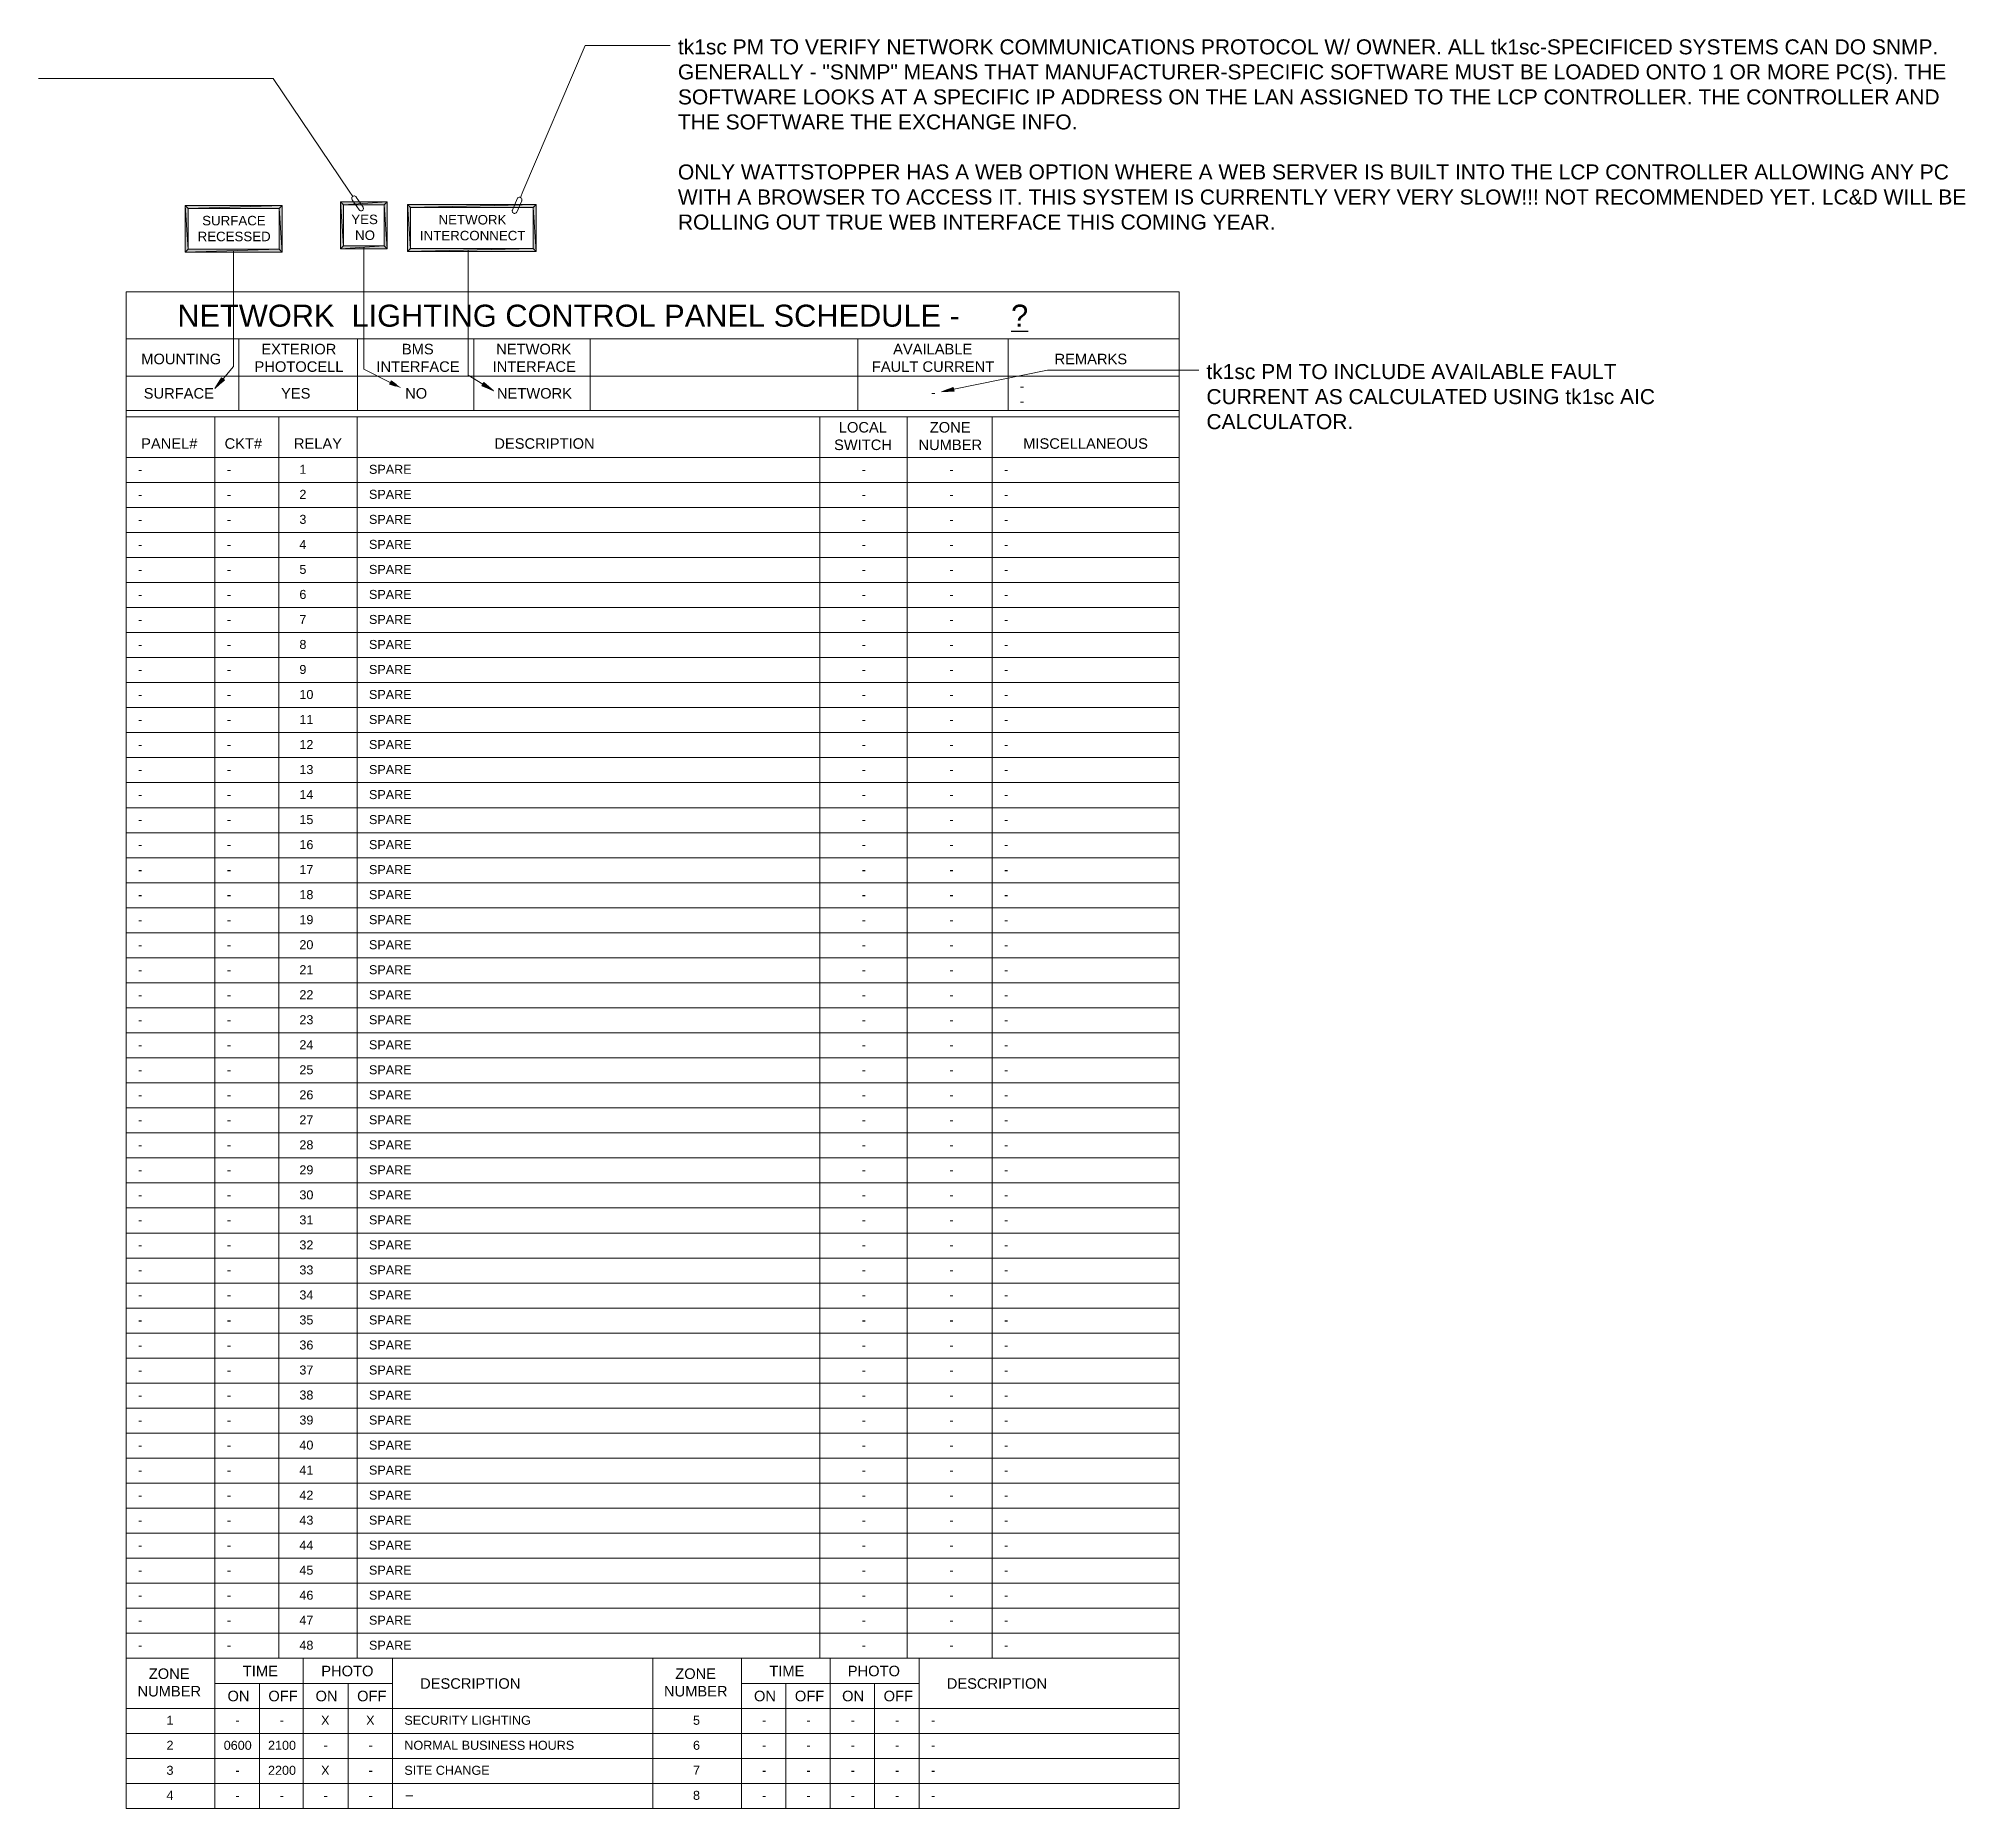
# Model space of a CAD drawing. Header units: millimetres. Extents: x 75 to 988, y 53 to 741.
# Drawn here: x 498.4 to 987.5, y 291.5 to 740.8 of the extents above; entities that cross this region are included whole.
import ezdxf

# ---------------------------------------------------------------- set-up
doc = ezdxf.new("R2010")
doc.units = ezdxf.units.MM
doc.layers.add('0E-LITE-TEXT', color=7, linetype='Continuous')
doc.layers.add('tk1sc_PM_DIRECTIONS', color=7, linetype='Continuous')
doc.styles.add('Helvetica', font='arial.ttf')

msp = doc.modelspace()

# ---------------------------------------------------------------- texts
at = {"attachment_point": 1}
for s, width, heights, insert, char_height in [('{\\fArial|b0|i0|c0|p34;tk1sc PM TO VERIFY NETWORK COMMUNICATIONS PROTOCOL W/ OWNER. ALL tk1sc-SPECIFICED SYSTEMS CAN DO SNMP. GENERALLY - "SNMP" MEANS THAT MANUFACTURER-SPECIFIC SOFTWARE MUST BE LOADED ONTO 1 OR MORE PC(S). THE SOFTWARE LOOKS AT A SPECIFIC IP ADDRESS ON THE LAN ASSIGNED TO THE LCP CONTROLLER. THE CONTROLLER AND THE SOFTWARE THE EXCHANGE INFO.\\P\\PONLY WATTSTOPPER HAS A WEB OPTION WHERE A WEB SERVER IS BUILT INTO THE LCP CONTROLLER ALLOWING ANY PC WITH A BROWSER TO ACCESS IT. THIS SYSTEM IS CURRENTLY VERY VERY SLOW!!! NOT RECOMMENDED YET. LC&D WILL BE ROLLING OUT TRUE WEB INTERFACE THIS COMING YEAR.  }', 330.1943, [59.59], (660.7, 740.55), 3.81), ('\\pi-0.37131;{\\fArial|b0|i0|c0|p34;SURFACE \\P\\pi-1.5342;RECESSED}', 15.0324, [0], (540.32, 695.75), 2.413), ('\\pi4.2366;{\\fArial|b0|i0|c0|p34;YES\\P\\pi5.1921;NO}', 15.0324, [0], (573.56, 696.06), 2.413), ('\\pi-0.96633;{\\fArial|b0|i0|c0|p34;NETWORK\\P\\pi-5.6829;INTERCONNECT}', 15.0324, [0], (600.9, 695.97), 2.413), ('{\\fArial|b0|i0|c0|p34;MOUNTING}', 15.0324, [0], (524.48, 660.76), 2.667), ('\\pi-1.8356;{\\fArial|b0|i0|c0|p34;EXTERIOR \\P\\pi-3.5575;PHOTOCELL}', 15.0324, [0], (556.79, 663.27), 2.667), ('\\pi3.7131;{\\fArial|b0|i0|c0|p34;BMS \\P\\pi-2.767;INTERFACE}', 15.0324, [0], (586.93, 663.27), 2.667), ('\\pi-1.8592;{\\fArial|b0|i0|c0|p34;NETWORK \\P\\pi-2.767;INTERFACE}', 15.0324, [0], (616.44, 663.27), 2.667), ('\\pi9.2777;{\\fArial|b0|i0|c0|p34;AVAILABLE \\P\\pi3.8882;FAULT CURRENT}', 38.445, [0], (706.05, 663.27), 2.667), ('{\\fArial|b0|i0|c0|p34;REMARKS}', 15.0324, [0], (756.3, 660.76), 2.667), ('{\\fArial|b0|i0|c0|p34;tk1sc PM TO INCLUDE AVAILABLE FAULT CURRENT AS CALCULATED USING tk1sc AIC CALCULATOR.}', 121.7826, [59.59], (794.86, 658.13), 3.81), ('{\\fArial|b0|i0|c0|p34;SURFACE}', 15.0324, [0], (525.11, 652.04), 2.667), ('{\\fArial|b0|i0|c0|p34;YES}', 15.0324, [0], (559.97, 652.04), 2.667), ('{\\fArial|b0|i0|c0|p34;NO}', 15.0324, [0], (591.46, 652.04), 2.667), ('{\\fArial|b0|i0|c0|p34;NETWORK}', 15.0324, [0], (614.77, 652.04), 2.667), ('\\pi18.619;{\\fArial|b0|i0|c0|p34;-}', 38.1, [4.22], (706.39, 652.04), 2.286), ('{\\fArial|b0|i0|c0|p34;-\\P-}', 44.4748, [0], (747.51, 653.69), 2.286), ('\\pi1.6101;{\\fArial|b0|i0|c0|p34;LOCAL \\P\\pi0.40299;SWITCH}', 15.0324, [0], (699.93, 643.42), 2.667), ('\\pi2.4787;{\\fArial|b0|i0|c0|p34;ZONE \\P\\pi-0.39111;NUMBER}', 15.0324, [0], (722.15, 643.42), 2.667), ('{\\fArial|b0|i0|c0|p34;PANEL#}', 15.0324, [0], (524.45, 639.3), 2.667), ('{\\fArial|b0|i0|c0|p34;CKT#}', 15.0324, [0], (545.63, 639.3), 2.667), ('{\\fArial|b0|i0|c0|p34;RELAY}', 15.0324, [0], (563.22, 639.3), 2.667), ('{\\fArial|b0|i0|c0|p34;DESCRIPTION}', 105.3924, [0], (614.1, 639.3), 2.667), ('{\\fArial|b0|i0|c0|p34;MISCELLANEOUS}', 105.3924, [0], (748.34, 639.3), 2.667), ('{\\fArial|b0|i0|c0|p34;-}', 19.4982, [0], (523.69, 632.56), 2.286), ('{\\fArial|b0|i0|c0|p34;-}', 19.4982, [0], (546.22, 632.56), 2.286), ('{\\fArial|b0|i0|c0|p34;1}', 14.6372, [0], (564.62, 632.56), 2.286), ('{\\fArial|b0|i0|c0|p34;SPARE}', 117.4327, [0], (582.28, 632.56), 2.286), ('\\pi10.681;{\\fArial|b0|i0|c0|p34;-}', 22.225, [4.22], (696.69, 632.56), 2.286), ('\\pi10.681;{\\fArial|b0|i0|c0|p34;-}', 22.225, [4.22], (718.92, 632.56), 2.286), ('{\\fArial|b0|i0|c0|p34;-}', 44.4748, [0], (743.49, 632.56), 2.286), ('{\\fArial|b0|i0|c0|p34;2}', 14.6372, [0], (564.62, 626.21), 2.286), ('{\\fArial|b0|i0|c0|p34;SPARE}', 117.4327, [0], (582.28, 626.21), 2.286), ('{\\fArial|b0|i0|c0|p34;-}', 19.4982, [0], (523.69, 626.21), 2.286), ('{\\fArial|b0|i0|c0|p34;-}', 19.4982, [0], (546.22, 626.21), 2.286), ('\\pi10.681;{\\fArial|b0|i0|c0|p34;-}', 22.225, [4.22], (696.69, 626.21), 2.286), ('\\pi10.681;{\\fArial|b0|i0|c0|p34;-}', 22.225, [4.22], (718.92, 626.21), 2.286), ('{\\fArial|b0|i0|c0|p34;-}', 44.4748, [0], (743.49, 626.21), 2.286), ('{\\fArial|b0|i0|c0|p34;-}', 19.4982, [0], (523.69, 619.86), 2.286), ('{\\fArial|b0|i0|c0|p34;-}', 19.4982, [0], (546.22, 619.86), 2.286), ('{\\fArial|b0|i0|c0|p34;3 }', 14.6372, [0], (564.62, 619.86), 2.286), ('{\\fArial|b0|i0|c0|p34;SPARE}', 117.4327, [0], (582.28, 619.86), 2.286), ('\\pi10.681;{\\fArial|b0|i0|c0|p34;-}', 22.225, [4.22], (696.69, 619.86), 2.286), ('\\pi10.681;{\\fArial|b0|i0|c0|p34;-}', 22.225, [4.22], (718.92, 619.86), 2.286), ('{\\fArial|b0|i0|c0|p34;-}', 44.4748, [0], (743.49, 619.86), 2.286), ('{\\fArial|b0|i0|c0|p34;-}', 19.4982, [0], (523.69, 613.51), 2.286), ('{\\fArial|b0|i0|c0|p34;-}', 19.4982, [0], (546.22, 613.51), 2.286), ('{\\fArial|b0|i0|c0|p34;4}', 14.6372, [0], (564.62, 613.51), 2.286), ('{\\fArial|b0|i0|c0|p34;SPARE}', 117.4327, [0], (582.28, 613.51), 2.286), ('\\pi10.681;{\\fArial|b0|i0|c0|p34;-}', 22.225, [4.22], (696.69, 613.51), 2.286), ('\\pi10.681;{\\fArial|b0|i0|c0|p34;-}', 22.225, [4.22], (718.92, 613.51), 2.286), ('{\\fArial|b0|i0|c0|p34;-}', 44.4748, [0], (743.49, 613.51), 2.286), ('{\\fArial|b0|i0|c0|p34;5}', 14.6372, [0], (564.62, 607.16), 2.286), ('{\\fArial|b0|i0|c0|p34;SPARE}', 117.4327, [0], (582.28, 607.16), 2.286), ('{\\fArial|b0|i0|c0|p34;-}', 19.4982, [0], (523.69, 607.16), 2.286), ('{\\fArial|b0|i0|c0|p34;-}', 19.4982, [0], (546.22, 607.16), 2.286), ('\\pi10.681;{\\fArial|b0|i0|c0|p34;-}', 22.225, [4.22], (696.69, 607.16), 2.286), ('\\pi10.681;{\\fArial|b0|i0|c0|p34;-}', 22.225, [4.22], (718.92, 607.16), 2.286), ('{\\fArial|b0|i0|c0|p34;-}', 44.4748, [0], (743.49, 607.16), 2.286), ('{\\fArial|b0|i0|c0|p34;-}', 19.4982, [0], (523.69, 600.81), 2.286), ('{\\fArial|b0|i0|c0|p34;-}', 19.4982, [0], (546.22, 600.81), 2.286), ('{\\fArial|b0|i0|c0|p34;6}', 14.6372, [0], (564.62, 600.81), 2.286), ('{\\fArial|b0|i0|c0|p34;SPARE}', 117.4327, [0], (582.28, 600.81), 2.286), ('\\pi10.681;{\\fArial|b0|i0|c0|p34;-}', 22.225, [4.22], (696.69, 600.81), 2.286), ('\\pi10.681;{\\fArial|b0|i0|c0|p34;-}', 22.225, [4.22], (718.92, 600.81), 2.286), ('{\\fArial|b0|i0|c0|p34;-}', 44.4748, [0], (743.49, 600.81), 2.286), ('{\\fArial|b0|i0|c0|p34;-}', 19.4982, [0], (523.69, 594.46), 2.286), ('{\\fArial|b0|i0|c0|p34;-}', 19.4982, [0], (546.22, 594.46), 2.286), ('{\\fArial|b0|i0|c0|p34;7}', 14.6372, [0], (564.62, 594.46), 2.286), ('{\\fArial|b0|i0|c0|p34;SPARE}', 117.4327, [0], (582.28, 594.46), 2.286), ('\\pi10.681;{\\fArial|b0|i0|c0|p34;-}', 22.225, [4.22], (696.69, 594.46), 2.286), ('\\pi10.681;{\\fArial|b0|i0|c0|p34;-}', 22.225, [4.22], (718.92, 594.46), 2.286), ('{\\fArial|b0|i0|c0|p34;-}', 44.4748, [0], (743.49, 594.46), 2.286), ('{\\fArial|b0|i0|c0|p34;8}', 14.6372, [0], (564.62, 588.11), 2.286), ('{\\fArial|b0|i0|c0|p34;SPARE}', 117.4327, [0], (582.28, 588.11), 2.286), ('{\\fArial|b0|i0|c0|p34;-}', 19.4982, [0], (523.69, 588.11), 2.286), ('{\\fArial|b0|i0|c0|p34;-}', 19.4982, [0], (546.22, 588.11), 2.286), ('\\pi10.681;{\\fArial|b0|i0|c0|p34;-}', 22.225, [4.22], (696.69, 588.11), 2.286), ('\\pi10.681;{\\fArial|b0|i0|c0|p34;-}', 22.225, [4.22], (718.92, 588.11), 2.286), ('{\\fArial|b0|i0|c0|p34;-}', 44.4748, [0], (743.49, 588.11), 2.286), ('{\\fArial|b0|i0|c0|p34;-}', 19.4982, [0], (523.69, 581.76), 2.286), ('{\\fArial|b0|i0|c0|p34;-}', 19.4982, [0], (546.22, 581.76), 2.286), ('{\\fArial|b0|i0|c0|p34;9}', 14.6372, [0], (564.62, 581.76), 2.286), ('{\\fArial|b0|i0|c0|p34;SPARE}', 117.4327, [0], (582.28, 581.76), 2.286), ('\\pi10.681;{\\fArial|b0|i0|c0|p34;-}', 22.225, [4.22], (696.69, 581.76), 2.286), ('\\pi10.681;{\\fArial|b0|i0|c0|p34;-}', 22.225, [4.22], (718.92, 581.76), 2.286), ('{\\fArial|b0|i0|c0|p34;-}', 44.4748, [0], (743.49, 581.76), 2.286), ('{\\fArial|b0|i0|c0|p34;-}', 19.4982, [0], (523.69, 575.41), 2.286), ('{\\fArial|b0|i0|c0|p34;-}', 19.4982, [0], (546.22, 575.41), 2.286), ('{\\fArial|b0|i0|c0|p34;10}', 14.6372, [0], (564.62, 575.41), 2.286), ('{\\fArial|b0|i0|c0|p34;SPARE}', 117.4327, [0], (582.28, 575.41), 2.286), ('\\pi10.681;{\\fArial|b0|i0|c0|p34;-}', 22.225, [4.22], (696.69, 575.41), 2.286), ('\\pi10.681;{\\fArial|b0|i0|c0|p34;-}', 22.225, [4.22], (718.92, 575.41), 2.286), ('{\\fArial|b0|i0|c0|p34;-}', 44.4748, [0], (743.49, 575.41), 2.286), ('{\\fArial|b0|i0|c0|p34;-}', 19.4982, [0], (523.69, 569.06), 2.286), ('{\\fArial|b0|i0|c0|p34;-}', 19.4982, [0], (546.22, 569.06), 2.286), ('{\\fArial|b0|i0|c0|p34;11}', 14.6372, [0], (564.62, 569.06), 2.286), ('{\\fArial|b0|i0|c0|p34;SPARE}', 117.4327, [0], (582.28, 569.06), 2.286), ('\\pi10.681;{\\fArial|b0|i0|c0|p34;-}', 22.225, [4.22], (696.69, 569.06), 2.286), ('\\pi10.681;{\\fArial|b0|i0|c0|p34;-}', 22.225, [4.22], (718.92, 569.06), 2.286), ('{\\fArial|b0|i0|c0|p34;-}', 44.4748, [0], (743.49, 569.06), 2.286), ('{\\fArial|b0|i0|c0|p34;12}', 14.6372, [0], (564.62, 562.71), 2.286), ('{\\fArial|b0|i0|c0|p34;SPARE}', 117.4327, [0], (582.28, 562.71), 2.286), ('{\\fArial|b0|i0|c0|p34;-}', 19.4982, [0], (523.69, 562.71), 2.286), ('{\\fArial|b0|i0|c0|p34;-}', 19.4982, [0], (546.22, 562.71), 2.286), ('\\pi10.681;{\\fArial|b0|i0|c0|p34;-}', 22.225, [4.22], (696.69, 562.71), 2.286), ('\\pi10.681;{\\fArial|b0|i0|c0|p34;-}', 22.225, [4.22], (718.92, 562.71), 2.286), ('{\\fArial|b0|i0|c0|p34;-}', 44.4748, [0], (743.49, 562.71), 2.286), ('{\\fArial|b0|i0|c0|p34;-}', 19.4982, [0], (523.69, 556.36), 2.286), ('{\\fArial|b0|i0|c0|p34;-}', 19.4982, [0], (546.22, 556.36), 2.286), ('{\\fArial|b0|i0|c0|p34;13}', 14.6372, [0], (564.62, 556.36), 2.286), ('{\\fArial|b0|i0|c0|p34;SPARE}', 117.4327, [0], (582.28, 556.36), 2.286), ('\\pi10.681;{\\fArial|b0|i0|c0|p34;-}', 22.225, [4.22], (696.69, 556.36), 2.286), ('\\pi10.681;{\\fArial|b0|i0|c0|p34;-}', 22.225, [4.22], (718.92, 556.36), 2.286), ('{\\fArial|b0|i0|c0|p34;-}', 44.4748, [0], (743.49, 556.36), 2.286), ('{\\fArial|b0|i0|c0|p34;-}', 19.4982, [0], (523.69, 550.01), 2.286), ('{\\fArial|b0|i0|c0|p34;-}', 19.4982, [0], (546.22, 550.01), 2.286), ('{\\fArial|b0|i0|c0|p34;14}', 14.6372, [0], (564.62, 550.01), 2.286), ('{\\fArial|b0|i0|c0|p34;SPARE}', 117.4327, [0], (582.28, 550.01), 2.286), ('\\pi10.681;{\\fArial|b0|i0|c0|p34;-}', 22.225, [4.22], (696.69, 550.01), 2.286), ('\\pi10.681;{\\fArial|b0|i0|c0|p34;-}', 22.225, [4.22], (718.92, 550.01), 2.286), ('{\\fArial|b0|i0|c0|p34;-}', 44.4748, [0], (743.49, 550.01), 2.286), ('{\\fArial|b0|i0|c0|p34;15}', 14.6372, [0], (564.62, 543.66), 2.286), ('{\\fArial|b0|i0|c0|p34;SPARE}', 117.4327, [0], (582.28, 543.66), 2.286), ('{\\fArial|b0|i0|c0|p34;-}', 19.4982, [0], (523.69, 543.66), 2.286), ('{\\fArial|b0|i0|c0|p34;-}', 19.4982, [0], (546.22, 543.66), 2.286), ('\\pi10.681;{\\fArial|b0|i0|c0|p34;-}', 22.225, [4.22], (696.69, 543.66), 2.286), ('\\pi10.681;{\\fArial|b0|i0|c0|p34;-}', 22.225, [4.22], (718.92, 543.66), 2.286), ('{\\fArial|b0|i0|c0|p34;-}', 44.4748, [0], (743.49, 543.66), 2.286), ('{\\fArial|b0|i0|c0|p34;-}', 19.4982, [0], (523.69, 537.31), 2.286), ('{\\fArial|b0|i0|c0|p34;-}', 19.4982, [0], (546.22, 537.31), 2.286), ('{\\fArial|b0|i0|c0|p34;16}', 14.6372, [0], (564.62, 537.31), 2.286), ('{\\fArial|b0|i0|c0|p34;SPARE}', 117.4327, [0], (582.28, 537.31), 2.286), ('\\pi10.681;{\\fArial|b0|i0|c0|p34;-}', 22.225, [4.22], (696.69, 537.31), 2.286), ('\\pi10.681;{\\fArial|b0|i0|c0|p34;-}', 22.225, [4.22], (718.92, 537.31), 2.286), ('{\\fArial|b0|i0|c0|p34;-}', 44.4748, [0], (743.49, 537.31), 2.286), ('{\\fArial|b0|i0|c0|p34;-}', 19.4982, [0], (523.69, 530.96), 2.286), ('{\\fArial|b0|i0|c0|p34;-}', 19.4982, [0], (546.22, 530.96), 2.286), ('{\\fArial|b0|i0|c0|p34;17}', 14.6372, [0], (564.62, 530.96), 2.286), ('{\\fArial|b0|i0|c0|p34;SPARE}', 117.4327, [0], (582.28, 530.96), 2.286), ('\\pi10.681;{\\fArial|b0|i0|c0|p34;-}', 22.225, [4.22], (696.69, 530.96), 2.286), ('\\pi10.681;{\\fArial|b0|i0|c0|p34;-}', 22.225, [4.22], (718.92, 530.96), 2.286), ('{\\fArial|b0|i0|c0|p34;-}', 44.4748, [0], (743.49, 530.96), 2.286), ('{\\fArial|b0|i0|c0|p34;18}', 14.6372, [0], (564.62, 524.61), 2.286), ('{\\fArial|b0|i0|c0|p34;SPARE}', 117.4327, [0], (582.28, 524.61), 2.286), ('{\\fArial|b0|i0|c0|p34;-}', 19.4982, [0], (523.69, 524.61), 2.286), ('{\\fArial|b0|i0|c0|p34;-}', 19.4982, [0], (546.22, 524.61), 2.286), ('\\pi10.681;{\\fArial|b0|i0|c0|p34;-}', 22.225, [4.22], (696.69, 524.61), 2.286), ('\\pi10.681;{\\fArial|b0|i0|c0|p34;-}', 22.225, [4.22], (718.92, 524.61), 2.286), ('{\\fArial|b0|i0|c0|p34;-}', 44.4748, [0], (743.49, 524.61), 2.286), ('{\\fArial|b0|i0|c0|p34;-}', 19.4982, [0], (523.69, 518.26), 2.286), ('{\\fArial|b0|i0|c0|p34;-}', 19.4982, [0], (546.22, 518.26), 2.286), ('{\\fArial|b0|i0|c0|p34;19}', 14.6372, [0], (564.62, 518.26), 2.286), ('{\\fArial|b0|i0|c0|p34;SPARE}', 117.4327, [0], (582.28, 518.26), 2.286), ('\\pi10.681;{\\fArial|b0|i0|c0|p34;-}', 22.225, [4.22], (696.69, 518.26), 2.286), ('\\pi10.681;{\\fArial|b0|i0|c0|p34;-}', 22.225, [4.22], (718.92, 518.26), 2.286), ('{\\fArial|b0|i0|c0|p34;-}', 44.4748, [0], (743.49, 518.26), 2.286), ('{\\fArial|b0|i0|c0|p34;-}', 19.4982, [0], (523.69, 511.91), 2.286), ('{\\fArial|b0|i0|c0|p34;-}', 19.4982, [0], (546.22, 511.91), 2.286), ('{\\fArial|b0|i0|c0|p34;20}', 14.6372, [0], (564.62, 511.91), 2.286), ('{\\fArial|b0|i0|c0|p34;SPARE}', 117.4327, [0], (582.28, 511.91), 2.286), ('\\pi10.681;{\\fArial|b0|i0|c0|p34;-}', 22.225, [4.22], (696.69, 511.91), 2.286), ('\\pi10.681;{\\fArial|b0|i0|c0|p34;-}', 22.225, [4.22], (718.92, 511.91), 2.286), ('{\\fArial|b0|i0|c0|p34;-}', 44.4748, [0], (743.49, 511.91), 2.286), ('{\\fArial|b0|i0|c0|p34;-}', 19.4982, [0], (523.69, 505.56), 2.286), ('{\\fArial|b0|i0|c0|p34;-}', 19.4982, [0], (546.22, 505.56), 2.286), ('{\\fArial|b0|i0|c0|p34;21}', 14.6372, [0], (564.62, 505.56), 2.286), ('{\\fArial|b0|i0|c0|p34;SPARE}', 117.4327, [0], (582.28, 505.56), 2.286), ('\\pi10.681;{\\fArial|b0|i0|c0|p34;-}', 22.225, [4.22], (696.69, 505.56), 2.286), ('\\pi10.681;{\\fArial|b0|i0|c0|p34;-}', 22.225, [4.22], (718.92, 505.56), 2.286), ('{\\fArial|b0|i0|c0|p34;-}', 44.4748, [0], (743.49, 505.56), 2.286), ('{\\fArial|b0|i0|c0|p34;22}', 14.6372, [0], (564.62, 499.21), 2.286), ('{\\fArial|b0|i0|c0|p34;SPARE}', 117.4327, [0], (582.28, 499.21), 2.286), ('{\\fArial|b0|i0|c0|p34;-}', 19.4982, [0], (523.69, 499.21), 2.286), ('{\\fArial|b0|i0|c0|p34;-}', 19.4982, [0], (546.22, 499.21), 2.286), ('\\pi10.681;{\\fArial|b0|i0|c0|p34;-}', 22.225, [4.22], (696.69, 499.21), 2.286), ('\\pi10.681;{\\fArial|b0|i0|c0|p34;-}', 22.225, [4.22], (718.92, 499.21), 2.286), ('{\\fArial|b0|i0|c0|p34;-}', 44.4748, [0], (743.49, 499.21), 2.286), ('{\\fArial|b0|i0|c0|p34;-}', 19.4982, [0], (523.69, 492.86), 2.286), ('{\\fArial|b0|i0|c0|p34;-}', 19.4982, [0], (546.22, 492.86), 2.286), ('{\\fArial|b0|i0|c0|p34;23}', 14.6372, [0], (564.62, 492.86), 2.286), ('{\\fArial|b0|i0|c0|p34;SPARE}', 117.4327, [0], (582.28, 492.86), 2.286), ('\\pi10.681;{\\fArial|b0|i0|c0|p34;-}', 22.225, [4.22], (696.69, 492.86), 2.286), ('\\pi10.681;{\\fArial|b0|i0|c0|p34;-}', 22.225, [4.22], (718.92, 492.86), 2.286), ('{\\fArial|b0|i0|c0|p34;-}', 44.4748, [0], (743.49, 492.86), 2.286), ('{\\fArial|b0|i0|c0|p34;-}', 19.4982, [0], (523.69, 486.51), 2.286), ('{\\fArial|b0|i0|c0|p34;-}', 19.4982, [0], (546.22, 486.51), 2.286), ('{\\fArial|b0|i0|c0|p34;24}', 14.6372, [0], (564.62, 486.51), 2.286), ('{\\fArial|b0|i0|c0|p34;SPARE}', 117.4327, [0], (582.28, 486.51), 2.286), ('\\pi10.681;{\\fArial|b0|i0|c0|p34;-}', 22.225, [4.22], (696.69, 486.51), 2.286), ('\\pi10.681;{\\fArial|b0|i0|c0|p34;-}', 22.225, [4.22], (718.92, 486.51), 2.286), ('{\\fArial|b0|i0|c0|p34;-}', 44.4748, [0], (743.49, 486.51), 2.286), ('{\\fArial|b0|i0|c0|p34;25}', 14.6372, [0], (564.62, 480.16), 2.286), ('{\\fArial|b0|i0|c0|p34;SPARE}', 117.4327, [0], (582.28, 480.16), 2.286), ('{\\fArial|b0|i0|c0|p34;-}', 19.4982, [0], (523.69, 480.16), 2.286), ('{\\fArial|b0|i0|c0|p34;-}', 19.4982, [0], (546.22, 480.16), 2.286), ('\\pi10.681;{\\fArial|b0|i0|c0|p34;-}', 22.225, [4.22], (696.69, 480.16), 2.286), ('\\pi10.681;{\\fArial|b0|i0|c0|p34;-}', 22.225, [4.22], (718.92, 480.16), 2.286), ('{\\fArial|b0|i0|c0|p34;-}', 44.4748, [0], (743.49, 480.16), 2.286), ('{\\fArial|b0|i0|c0|p34;-}', 19.4982, [0], (523.69, 473.81), 2.286), ('{\\fArial|b0|i0|c0|p34;-}', 19.4982, [0], (546.22, 473.81), 2.286), ('{\\fArial|b0|i0|c0|p34;26}', 14.6372, [0], (564.62, 473.81), 2.286), ('{\\fArial|b0|i0|c0|p34;SPARE}', 117.4327, [0], (582.28, 473.81), 2.286), ('\\pi10.681;{\\fArial|b0|i0|c0|p34;-}', 22.225, [4.22], (696.69, 473.81), 2.286), ('\\pi10.681;{\\fArial|b0|i0|c0|p34;-}', 22.225, [4.22], (718.92, 473.81), 2.286), ('{\\fArial|b0|i0|c0|p34;-}', 44.4748, [0], (743.49, 473.81), 2.286), ('{\\fArial|b0|i0|c0|p34;-}', 19.4982, [0], (523.69, 467.46), 2.286), ('{\\fArial|b0|i0|c0|p34;-}', 19.4982, [0], (546.22, 467.46), 2.286), ('{\\fArial|b0|i0|c0|p34;27}', 14.6372, [0], (564.62, 467.46), 2.286), ('{\\fArial|b0|i0|c0|p34;SPARE}', 117.4327, [0], (582.28, 467.46), 2.286), ('\\pi10.681;{\\fArial|b0|i0|c0|p34;-}', 22.225, [4.22], (696.69, 467.46), 2.286), ('\\pi10.681;{\\fArial|b0|i0|c0|p34;-}', 22.225, [4.22], (718.92, 467.46), 2.286), ('{\\fArial|b0|i0|c0|p34;-}', 44.4748, [0], (743.49, 467.46), 2.286), ('{\\fArial|b0|i0|c0|p34;-}', 19.4982, [0], (523.69, 461.11), 2.286), ('{\\fArial|b0|i0|c0|p34;-}', 19.4982, [0], (546.22, 461.11), 2.286), ('{\\fArial|b0|i0|c0|p34;28}', 14.6372, [0], (564.62, 461.11), 2.286), ('{\\fArial|b0|i0|c0|p34;SPARE}', 117.4327, [0], (582.28, 461.11), 2.286), ('\\pi10.681;{\\fArial|b0|i0|c0|p34;-}', 22.225, [4.22], (696.69, 461.11), 2.286), ('\\pi10.681;{\\fArial|b0|i0|c0|p34;-}', 22.225, [4.22], (718.92, 461.11), 2.286), ('{\\fArial|b0|i0|c0|p34;-}', 44.4748, [0], (743.49, 461.11), 2.286), ('{\\fArial|b0|i0|c0|p34;-}', 19.4982, [0], (523.69, 454.76), 2.286), ('{\\fArial|b0|i0|c0|p34;-}', 19.4982, [0], (546.22, 454.76), 2.286), ('{\\fArial|b0|i0|c0|p34;29}', 14.6372, [0], (564.62, 454.76), 2.286), ('{\\fArial|b0|i0|c0|p34;SPARE}', 117.4327, [0], (582.28, 454.76), 2.286), ('\\pi10.681;{\\fArial|b0|i0|c0|p34;-}', 22.225, [4.22], (696.69, 454.76), 2.286), ('\\pi10.681;{\\fArial|b0|i0|c0|p34;-}', 22.225, [4.22], (718.92, 454.76), 2.286), ('{\\fArial|b0|i0|c0|p34;-}', 44.4748, [0], (743.49, 454.76), 2.286), ('{\\fArial|b0|i0|c0|p34;-}', 19.4982, [0], (523.69, 448.41), 2.286), ('{\\fArial|b0|i0|c0|p34;-}', 19.4982, [0], (546.22, 448.41), 2.286), ('{\\fArial|b0|i0|c0|p34;30}', 14.6372, [0], (564.62, 448.41), 2.286), ('{\\fArial|b0|i0|c0|p34;SPARE}', 117.4327, [0], (582.28, 448.41), 2.286), ('\\pi10.681;{\\fArial|b0|i0|c0|p34;-}', 22.225, [4.22], (696.69, 448.41), 2.286), ('\\pi10.681;{\\fArial|b0|i0|c0|p34;-}', 22.225, [4.22], (718.92, 448.41), 2.286), ('{\\fArial|b0|i0|c0|p34;-}', 44.4748, [0], (743.49, 448.41), 2.286), ('{\\fArial|b0|i0|c0|p34;-}', 19.4982, [0], (523.69, 442.06), 2.286), ('{\\fArial|b0|i0|c0|p34;-}', 19.4982, [0], (546.22, 442.06), 2.286), ('{\\fArial|b0|i0|c0|p34;31}', 14.6372, [0], (564.62, 442.06), 2.286), ('{\\fArial|b0|i0|c0|p34;SPARE}', 117.4327, [0], (582.28, 442.06), 2.286), ('\\pi10.681;{\\fArial|b0|i0|c0|p34;-}', 22.225, [4.22], (696.69, 442.06), 2.286), ('\\pi10.681;{\\fArial|b0|i0|c0|p34;-}', 22.225, [4.22], (718.92, 442.06), 2.286), ('{\\fArial|b0|i0|c0|p34;-}', 44.4748, [0], (743.49, 442.06), 2.286), ('{\\fArial|b0|i0|c0|p34;32}', 14.6372, [0], (564.62, 435.71), 2.286), ('{\\fArial|b0|i0|c0|p34;SPARE}', 117.4327, [0], (582.28, 435.71), 2.286), ('{\\fArial|b0|i0|c0|p34;-}', 19.4982, [0], (523.69, 435.71), 2.286), ('{\\fArial|b0|i0|c0|p34;-}', 19.4982, [0], (546.22, 435.71), 2.286), ('\\pi10.681;{\\fArial|b0|i0|c0|p34;-}', 22.225, [4.22], (696.69, 435.71), 2.286), ('\\pi10.681;{\\fArial|b0|i0|c0|p34;-}', 22.225, [4.22], (718.92, 435.71), 2.286), ('{\\fArial|b0|i0|c0|p34;-}', 44.4748, [0], (743.49, 435.71), 2.286), ('{\\fArial|b0|i0|c0|p34;-}', 19.4982, [0], (523.69, 429.36), 2.286), ('{\\fArial|b0|i0|c0|p34;-}', 19.4982, [0], (546.22, 429.36), 2.286), ('{\\fArial|b0|i0|c0|p34;33}', 14.6372, [0], (564.62, 429.36), 2.286), ('{\\fArial|b0|i0|c0|p34;SPARE}', 117.4327, [0], (582.28, 429.36), 2.286), ('\\pi10.681;{\\fArial|b0|i0|c0|p34;-}', 22.225, [4.22], (696.69, 429.36), 2.286), ('\\pi10.681;{\\fArial|b0|i0|c0|p34;-}', 22.225, [4.22], (718.92, 429.36), 2.286), ('{\\fArial|b0|i0|c0|p34;-}', 44.4748, [0], (743.49, 429.36), 2.286), ('{\\fArial|b0|i0|c0|p34;-}', 19.4982, [0], (523.69, 423.01), 2.286), ('{\\fArial|b0|i0|c0|p34;-}', 19.4982, [0], (546.22, 423.01), 2.286), ('{\\fArial|b0|i0|c0|p34;34}', 14.6372, [0], (564.62, 423.01), 2.286), ('{\\fArial|b0|i0|c0|p34;SPARE}', 117.4327, [0], (582.28, 423.01), 2.286), ('\\pi10.681;{\\fArial|b0|i0|c0|p34;-}', 22.225, [4.22], (696.69, 423.01), 2.286), ('\\pi10.681;{\\fArial|b0|i0|c0|p34;-}', 22.225, [4.22], (718.92, 423.01), 2.286), ('{\\fArial|b0|i0|c0|p34;-}', 44.4748, [0], (743.49, 423.01), 2.286), ('{\\fArial|b0|i0|c0|p34;35}', 14.6372, [0], (564.62, 416.66), 2.286), ('{\\fArial|b0|i0|c0|p34;SPARE}', 117.4327, [0], (582.28, 416.66), 2.286), ('{\\fArial|b0|i0|c0|p34;-}', 19.4982, [0], (523.69, 416.66), 2.286), ('{\\fArial|b0|i0|c0|p34;-}', 19.4982, [0], (546.22, 416.66), 2.286), ('\\pi10.681;{\\fArial|b0|i0|c0|p34;-}', 22.225, [4.22], (696.69, 416.66), 2.286), ('\\pi10.681;{\\fArial|b0|i0|c0|p34;-}', 22.225, [4.22], (718.92, 416.66), 2.286), ('{\\fArial|b0|i0|c0|p34;-}', 44.4748, [0], (743.49, 416.66), 2.286), ('{\\fArial|b0|i0|c0|p34;-}', 19.4982, [0], (523.69, 410.31), 2.286), ('{\\fArial|b0|i0|c0|p34;-}', 19.4982, [0], (546.22, 410.31), 2.286), ('{\\fArial|b0|i0|c0|p34;36}', 14.6372, [0], (564.62, 410.31), 2.286), ('{\\fArial|b0|i0|c0|p34;SPARE}', 117.4327, [0], (582.28, 410.31), 2.286), ('\\pi10.681;{\\fArial|b0|i0|c0|p34;-}', 22.225, [4.22], (696.69, 410.31), 2.286), ('\\pi10.681;{\\fArial|b0|i0|c0|p34;-}', 22.225, [4.22], (718.92, 410.31), 2.286), ('{\\fArial|b0|i0|c0|p34;-}', 44.4748, [0], (743.49, 410.31), 2.286), ('{\\fArial|b0|i0|c0|p34;-}', 19.4982, [0], (523.69, 403.96), 2.286), ('{\\fArial|b0|i0|c0|p34;-}', 19.4982, [0], (546.22, 403.96), 2.286), ('{\\fArial|b0|i0|c0|p34;37}', 14.6372, [0], (564.62, 403.96), 2.286), ('{\\fArial|b0|i0|c0|p34;SPARE}', 117.4327, [0], (582.28, 403.96), 2.286), ('\\pi10.681;{\\fArial|b0|i0|c0|p34;-}', 22.225, [4.22], (696.69, 403.96), 2.286), ('\\pi10.681;{\\fArial|b0|i0|c0|p34;-}', 22.225, [4.22], (718.92, 403.96), 2.286), ('{\\fArial|b0|i0|c0|p34;-}', 44.4748, [0], (743.49, 403.96), 2.286), ('{\\fArial|b0|i0|c0|p34;-}', 19.4982, [0], (523.69, 397.61), 2.286), ('{\\fArial|b0|i0|c0|p34;-}', 19.4982, [0], (546.22, 397.61), 2.286), ('{\\fArial|b0|i0|c0|p34;38}', 14.6372, [0], (564.62, 397.61), 2.286), ('{\\fArial|b0|i0|c0|p34;SPARE}', 117.4327, [0], (582.28, 397.61), 2.286), ('\\pi10.681;{\\fArial|b0|i0|c0|p34;-}', 22.225, [4.22], (696.69, 397.61), 2.286), ('\\pi10.681;{\\fArial|b0|i0|c0|p34;-}', 22.225, [4.22], (718.92, 397.61), 2.286), ('{\\fArial|b0|i0|c0|p34;-}', 44.4748, [0], (743.49, 397.61), 2.286), ('{\\fArial|b0|i0|c0|p34;-}', 19.4982, [0], (523.69, 391.26), 2.286), ('{\\fArial|b0|i0|c0|p34;-}', 19.4982, [0], (546.22, 391.26), 2.286), ('{\\fArial|b0|i0|c0|p34;39}', 14.6372, [0], (564.62, 391.26), 2.286), ('{\\fArial|b0|i0|c0|p34;SPARE}', 117.4327, [0], (582.28, 391.26), 2.286), ('\\pi10.681;{\\fArial|b0|i0|c0|p34;-}', 22.225, [4.22], (696.69, 391.26), 2.286), ('\\pi10.681;{\\fArial|b0|i0|c0|p34;-}', 22.225, [4.22], (718.92, 391.26), 2.286), ('{\\fArial|b0|i0|c0|p34;-}', 44.4748, [0], (743.49, 391.26), 2.286), ('{\\fArial|b0|i0|c0|p34;-}', 19.4982, [0], (523.69, 384.91), 2.286), ('{\\fArial|b0|i0|c0|p34;-}', 19.4982, [0], (546.22, 384.91), 2.286), ('{\\fArial|b0|i0|c0|p34;40}', 14.6372, [0], (564.62, 384.91), 2.286), ('{\\fArial|b0|i0|c0|p34;SPARE}', 117.4327, [0], (582.28, 384.91), 2.286), ('\\pi10.681;{\\fArial|b0|i0|c0|p34;-}', 22.225, [4.22], (696.69, 384.91), 2.286), ('\\pi10.681;{\\fArial|b0|i0|c0|p34;-}', 22.225, [4.22], (718.92, 384.91), 2.286), ('{\\fArial|b0|i0|c0|p34;-}', 44.4748, [0], (743.49, 384.91), 2.286), ('{\\fArial|b0|i0|c0|p34;-}', 19.4982, [0], (523.69, 378.56), 2.286), ('{\\fArial|b0|i0|c0|p34;-}', 19.4982, [0], (546.22, 378.56), 2.286), ('{\\fArial|b0|i0|c0|p34;41}', 14.6372, [0], (564.62, 378.56), 2.286), ('{\\fArial|b0|i0|c0|p34;SPARE}', 117.4327, [0], (582.28, 378.56), 2.286), ('\\pi10.681;{\\fArial|b0|i0|c0|p34;-}', 22.225, [4.22], (696.69, 378.56), 2.286), ('\\pi10.681;{\\fArial|b0|i0|c0|p34;-}', 22.225, [4.22], (718.92, 378.56), 2.286), ('{\\fArial|b0|i0|c0|p34;-}', 44.4748, [0], (743.49, 378.56), 2.286), ('{\\fArial|b0|i0|c0|p34;42}', 14.6372, [0], (564.62, 372.21), 2.286), ('{\\fArial|b0|i0|c0|p34;SPARE}', 117.4327, [0], (582.28, 372.21), 2.286), ('{\\fArial|b0|i0|c0|p34;-}', 19.4982, [0], (523.69, 372.21), 2.286), ('{\\fArial|b0|i0|c0|p34;-}', 19.4982, [0], (546.22, 372.21), 2.286), ('\\pi10.681;{\\fArial|b0|i0|c0|p34;-}', 22.225, [4.22], (696.69, 372.21), 2.286), ('\\pi10.681;{\\fArial|b0|i0|c0|p34;-}', 22.225, [4.22], (718.92, 372.21), 2.286), ('{\\fArial|b0|i0|c0|p34;-}', 44.4748, [0], (743.49, 372.21), 2.286), ('{\\fArial|b0|i0|c0|p34;-}', 19.4982, [0], (523.69, 365.86), 2.286), ('{\\fArial|b0|i0|c0|p34;-}', 19.4982, [0], (546.22, 365.86), 2.286), ('{\\fArial|b0|i0|c0|p34;43}', 14.6372, [0], (564.62, 365.86), 2.286), ('{\\fArial|b0|i0|c0|p34;SPARE}', 117.4327, [0], (582.28, 365.86), 2.286), ('\\pi10.681;{\\fArial|b0|i0|c0|p34;-}', 22.225, [4.22], (696.69, 365.86), 2.286), ('\\pi10.681;{\\fArial|b0|i0|c0|p34;-}', 22.225, [4.22], (718.92, 365.86), 2.286), ('{\\fArial|b0|i0|c0|p34;-}', 44.4748, [0], (743.49, 365.86), 2.286), ('{\\fArial|b0|i0|c0|p34;-}', 19.4982, [0], (523.69, 359.51), 2.286), ('{\\fArial|b0|i0|c0|p34;-}', 19.4982, [0], (546.22, 359.51), 2.286), ('{\\fArial|b0|i0|c0|p34;44}', 14.6372, [0], (564.62, 359.51), 2.286), ('{\\fArial|b0|i0|c0|p34;SPARE}', 117.4327, [0], (582.28, 359.51), 2.286), ('\\pi10.681;{\\fArial|b0|i0|c0|p34;-}', 22.225, [4.22], (696.69, 359.51), 2.286), ('\\pi10.681;{\\fArial|b0|i0|c0|p34;-}', 22.225, [4.22], (718.92, 359.51), 2.286), ('{\\fArial|b0|i0|c0|p34;-}', 44.4748, [0], (743.49, 359.51), 2.286), ('{\\fArial|b0|i0|c0|p34;45}', 14.6372, [0], (564.62, 353.16), 2.286), ('{\\fArial|b0|i0|c0|p34;SPARE}', 117.4327, [0], (582.28, 353.16), 2.286), ('{\\fArial|b0|i0|c0|p34;-}', 19.4982, [0], (523.69, 353.16), 2.286), ('{\\fArial|b0|i0|c0|p34;-}', 19.4982, [0], (546.22, 353.16), 2.286), ('\\pi10.681;{\\fArial|b0|i0|c0|p34;-}', 22.225, [4.22], (696.69, 353.16), 2.286), ('\\pi10.681;{\\fArial|b0|i0|c0|p34;-}', 22.225, [4.22], (718.92, 353.16), 2.286), ('{\\fArial|b0|i0|c0|p34;-}', 44.4748, [0], (743.49, 353.16), 2.286), ('{\\fArial|b0|i0|c0|p34;-}', 19.4982, [0], (523.69, 346.81), 2.286), ('{\\fArial|b0|i0|c0|p34;-}', 19.4982, [0], (546.22, 346.81), 2.286), ('{\\fArial|b0|i0|c0|p34;46}', 14.6372, [0], (564.62, 346.81), 2.286), ('{\\fArial|b0|i0|c0|p34;SPARE}', 117.4327, [0], (582.28, 346.81), 2.286), ('\\pi10.681;{\\fArial|b0|i0|c0|p34;-}', 22.225, [4.22], (696.69, 346.81), 2.286), ('\\pi10.681;{\\fArial|b0|i0|c0|p34;-}', 22.225, [4.22], (718.92, 346.81), 2.286), ('{\\fArial|b0|i0|c0|p34;-}', 44.4748, [0], (743.49, 346.81), 2.286), ('{\\fArial|b0|i0|c0|p34;-}', 19.4982, [0], (523.69, 340.46), 2.286), ('{\\fArial|b0|i0|c0|p34;-}', 19.4982, [0], (546.22, 340.46), 2.286), ('{\\fArial|b0|i0|c0|p34;47}', 14.6372, [0], (564.62, 340.46), 2.286), ('{\\fArial|b0|i0|c0|p34;SPARE}', 117.4327, [0], (582.28, 340.46), 2.286), ('\\pi10.681;{\\fArial|b0|i0|c0|p34;-}', 22.225, [4.22], (696.69, 340.46), 2.286), ('\\pi10.681;{\\fArial|b0|i0|c0|p34;-}', 22.225, [4.22], (718.92, 340.46), 2.286), ('{\\fArial|b0|i0|c0|p34;-}', 44.4748, [0], (743.49, 340.46), 2.286), ('{\\fArial|b0|i0|c0|p34;-}', 19.4982, [0], (523.69, 334.11), 2.286), ('{\\fArial|b0|i0|c0|p34;-}', 19.4982, [0], (546.22, 334.11), 2.286), ('{\\fArial|b0|i0|c0|p34;48}', 14.6372, [0], (564.62, 334.11), 2.286), ('{\\fArial|b0|i0|c0|p34;SPARE}', 117.4327, [0], (582.28, 334.11), 2.286), ('\\pi10.681;{\\fArial|b0|i0|c0|p34;-}', 22.225, [4.22], (696.69, 334.11), 2.286), ('\\pi10.681;{\\fArial|b0|i0|c0|p34;-}', 22.225, [4.22], (718.92, 334.11), 2.286), ('{\\fArial|b0|i0|c0|p34;-}', 44.4748, [0], (743.49, 334.11), 2.286), ('{\\fArial|b0|i0|c0|p34;TIME}', 13.7671, [0], (550.26, 327.76), 2.667), ('{\\fArial|b0|i0|c0|p34;PHOTO}', 13.7671, [0], (570.17, 327.76), 2.667), ('{\\fArial|b0|i0|c0|p34;TIME}', 13.7671, [0], (683.91, 327.76), 2.667), ('{\\fArial|b0|i0|c0|p34;PHOTO}', 13.7671, [0], (703.82, 327.76), 2.667), ('\\pi2.4787;{\\fArial|b0|i0|c0|p34;ZONE \\P\\pi-0.39111;NUMBER}', 15.0324, [0], (523.91, 327.07), 2.667), ('{\\fArial|b0|i0|c0|p34;DESCRIPTION}', 13.7671, [0], (595.25, 324.58), 2.667), ('\\pi2.4787;{\\fArial|b0|i0|c0|p34;ZONE \\P\\pi-0.39111;NUMBER}', 15.0324, [0], (657.55, 327.07), 2.667), ('{\\fArial|b0|i0|c0|p34;DESCRIPTION}', 13.7671, [0], (728.94, 324.58), 2.667), ('{\\fArial|b0|i0|c0|p34;ON}', 13.7671, [0], (546.37, 321.41), 2.667), ('{\\fArial|b0|i0|c0|p34;OFF}', 13.7671, [0], (556.74, 321.41), 2.667), ('{\\fArial|b0|i0|c0|p34;ON}', 13.7671, [0], (568.72, 321.41), 2.667), ('{\\fArial|b0|i0|c0|p34;OFF}', 13.7671, [0], (579.27, 321.41), 2.667), ('{\\fArial|b0|i0|c0|p34;ON}', 13.7671, [0], (680.01, 321.41), 2.667), ('{\\fArial|b0|i0|c0|p34;OFF}', 13.7671, [0], (690.39, 321.41), 2.667), ('{\\fArial|b0|i0|c0|p34;ON}', 13.7671, [0], (702.37, 321.41), 2.667), ('{\\fArial|b0|i0|c0|p34;OFF}', 13.7671, [0], (712.91, 321.41), 2.667), ('{\\fArial|b0|i0|c0|p34;1}', 8.2903, [0], (530.88, 315.06), 2.286), ('\\pi5.1992;{\\fArial|b0|i0|c0|p34;-}', 11.2607, [4.22], (543.19, 315.06), 2.286), ('\\pi5.1992;{\\fArial|b0|i0|c0|p34;-}', 11.2607, [4.22], (554.45, 315.06), 2.286), ('\\pi4.5825;{\\fArial|b0|i0|c0|p34;X}', 11.2607, [4.22], (565.55, 315.06), 2.286), ('\\pi4.5825;{\\fArial|b0|i0|c0|p34;X}', 11.2607, [4.22], (576.98, 315.06), 2.286), ('{\\fArial|b0|i0|c0|p34;SECURITY LIGHTING}', 63.0592, [0], (591.26, 315.06), 2.286), ('{\\fArial|b0|i0|c0|p34;5}', 8.2903, [0], (664.53, 315.06), 2.286), ('\\pi5.1992;{\\fArial|b0|i0|c0|p34;-}', 11.2607, [4.22], (676.84, 315.06), 2.286), ('\\pi5.1992;{\\fArial|b0|i0|c0|p34;-}', 11.2607, [4.22], (688.1, 315.06), 2.286), ('\\pi5.1992;{\\fArial|b0|i0|c0|p34;-}', 11.2607, [4.22], (699.36, 315.06), 2.286), ('\\pi5.1992;{\\fArial|b0|i0|c0|p34;-}', 11.2607, [4.22], (710.62, 315.06), 2.286), ('{\\fArial|b0|i0|c0|p34;-}', 63.0168, [0], (724.95, 315.06), 2.286), ('{\\fArial|b0|i0|c0|p34;2 }', 8.2903, [0], (530.88, 308.71), 2.286), ('\\pi2.2208;{\\fArial|b0|i0|c0|p34;0600}', 11.2607, [4.22], (543.19, 308.71), 2.286), ('\\pi2.2013;{\\fArial|b0|i0|c0|p34;2100}', 11.2607, [4.22], (554.45, 308.71), 2.286), ('{\\fArial|b0|i0|c0|p34;NORMAL BUSINESS HOURS}', 63.0592, [0], (591.26, 308.71), 2.286), ('{\\fArial|b0|i0|c0|p34;6}', 8.2903, [0], (664.53, 308.71), 2.286), ('\\pi5.1992;{\\fArial|b0|i0|c0|p34;-}', 11.2607, [4.22], (565.55, 308.71), 2.286), ('\\pi5.1992;{\\fArial|b0|i0|c0|p34;-}', 11.2607, [4.22], (576.98, 308.71), 2.286), ('\\pi5.1992;{\\fArial|b0|i0|c0|p34;-}', 11.2607, [4.22], (676.84, 308.71), 2.286), ('\\pi5.1992;{\\fArial|b0|i0|c0|p34;-}', 11.2607, [4.22], (688.1, 308.71), 2.286), ('\\pi5.1992;{\\fArial|b0|i0|c0|p34;-}', 11.2607, [4.22], (699.36, 308.71), 2.286), ('\\pi5.1992;{\\fArial|b0|i0|c0|p34;-}', 11.2607, [4.22], (710.62, 308.71), 2.286), ('{\\fArial|b0|i0|c0|p34;-}', 63.0168, [0], (724.95, 308.71), 2.286), ('{\\fArial|b0|i0|c0|p34;3}', 8.2903, [0], (530.88, 302.36), 2.286), ('\\pi5.1992;{\\fArial|b0|i0|c0|p34;-}', 11.2607, [4.22], (543.19, 302.36), 2.286), ('\\pi2.2013;{\\fArial|b0|i0|c0|p34;2200}', 11.2607, [4.22], (554.45, 302.36), 2.286), ('\\pi4.5825;{\\fArial|b0|i0|c0|p34;X}', 11.2607, [4.22], (565.55, 302.36), 2.286), ('\\pi5.1992;{\\fArial|b0|i0|c0|p34;-}', 11.2607, [4.22], (576.98, 302.36), 2.286), ('{\\fArial|b0|i0|c0|p34;SITE CHANGE}', 63.0592, [0], (591.26, 302.36), 2.286), ('{\\fArial|b0|i0|c0|p34;7}', 8.2903, [0], (664.53, 302.36), 2.286), ('\\pi5.1992;{\\fArial|b0|i0|c0|p34;-}', 11.2607, [4.22], (676.84, 302.36), 2.286), ('\\pi5.1992;{\\fArial|b0|i0|c0|p34;-}', 11.2607, [4.22], (688.1, 302.36), 2.286), ('\\pi5.1992;{\\fArial|b0|i0|c0|p34;-}', 11.2607, [4.22], (699.36, 302.36), 2.286), ('\\pi5.1992;{\\fArial|b0|i0|c0|p34;-}', 11.2607, [4.22], (710.62, 302.36), 2.286), ('{\\fArial|b0|i0|c0|p34;-}', 63.0168, [0], (724.95, 302.36), 2.286), ('{\\fArial|b0|i0|c0|p34;4}', 8.2903, [0], (530.88, 296.01), 2.286), ('\\pi5.1992;{\\fArial|b0|i0|c0|p34;-}', 11.2607, [4.22], (543.19, 296.01), 2.286), ('\\pi5.1992;{\\fArial|b0|i0|c0|p34;-}', 11.2607, [4.22], (554.45, 296.01), 2.286), ('\\pi5.1992;{\\fArial|b0|i0|c0|p34;-}', 11.2607, [4.22], (565.55, 296.01), 2.286), ('\\pi5.1992;{\\fArial|b0|i0|c0|p34;-}', 11.2607, [4.22], (576.98, 296.01), 2.286), ('{\\Fsimplex|c0;-}', 63.0592, [0], (591.26, 296.01), 2.286), ('{\\fArial|b0|i0|c0|p34;8}', 8.2903, [0], (664.53, 296.01), 2.286), ('\\pi5.1992;{\\fArial|b0|i0|c0|p34;-}', 11.2607, [4.22], (676.84, 296.01), 2.286), ('\\pi5.1992;{\\fArial|b0|i0|c0|p34;-}', 11.2607, [4.22], (688.1, 296.01), 2.286), ('\\pi5.1992;{\\fArial|b0|i0|c0|p34;-}', 11.2607, [4.22], (699.36, 296.01), 2.286), ('\\pi5.1992;{\\fArial|b0|i0|c0|p34;-}', 11.2607, [4.22], (710.62, 296.01), 2.286), ('{\\fArial|b0|i0|c0|p34;-}', 63.0168, [0], (724.95, 296.01), 2.286)]:
    msp.add_mtext_dynamic_manual_height_columns(s, width=width, gutter_width=107.54, heights=heights, dxfattribs=dict(at, insert=insert, char_height=char_height))
at = {"insert": (533.63, 673.21), "char_height": 5.588, "attachment_point": 1, "style": 'Helvetica'}
msp.add_mtext('NETWORK  LIGHTING CONTROL PANEL SCHEDULE - {\\L     ?                          }', dxfattribs=at)

# ---------------------------------------------------------------- hatches: boundary and pattern name
h = msp.add_hatch(color=7)
h.paths.add_polyline_path([(543.19, 651.96), (544.04, 653.32), (544.38, 653.02)])
h.paths.add_polyline_path([(544.04, 653.32), (544.38, 653.02), (544.84, 654.67)])
h.paths.add_polyline_path([(544.38, 653.02), (544.84, 654.67), (545.61, 654.04)])
h = msp.add_hatch(color=7)
h.paths.add_polyline_path([(590.52, 652.05), (589, 652.55), (589.21, 652.98)])
h.paths.add_polyline_path([(589, 652.55), (589.21, 652.98), (587.52, 653.02)])
h.paths.add_polyline_path([(589.21, 652.98), (587.52, 653.02), (587.94, 653.91)])
h = msp.add_hatch(color=7)
h.paths.add_polyline_path([(613.85, 651.37), (612.37, 652.05), (612.62, 652.43)])
h.paths.add_polyline_path([(612.37, 652.05), (612.62, 652.43), (610.93, 652.64)])
h.paths.add_polyline_path([(612.62, 652.43), (610.93, 652.64), (611.43, 653.44)])
h = msp.add_hatch(color=7)
h.paths.add_polyline_path([(727.64, 651.11), (729.12, 651.67), (729.21, 651.2)])
h.paths.add_polyline_path([(729.12, 651.67), (729.21, 651.2), (730.6, 652.22)])
h.paths.add_polyline_path([(729.21, 651.2), (730.6, 652.22), (730.81, 651.28)])
at = {"layer": 'tk1sc_PM_DIRECTIONS'}
h = msp.add_hatch(color=7, dxfattribs=at)
h.paths.add_polyline_path([(536.42, 687.27), (535.66, 686.51), (559.45, 687.27)])
h.paths.add_polyline_path([(535.66, 686.51), (559.45, 687.27), (560.21, 686.51)])
h.paths.add_polyline_path([(559.45, 687.27), (560.21, 686.51), (559.45, 697.64)])
h.paths.add_polyline_path([(560.21, 686.51), (559.45, 697.64), (560.21, 698.4)])
h.paths.add_polyline_path([(559.45, 697.64), (560.21, 698.4), (536.42, 697.64)])
h.paths.add_polyline_path([(560.21, 698.4), (536.42, 697.64), (535.66, 698.4)])
h.paths.add_polyline_path([(536.42, 697.64), (535.66, 698.4), (536.42, 687.27)])
h.paths.add_polyline_path([(535.66, 698.4), (536.42, 687.27), (535.66, 686.51)])
h = msp.add_hatch(color=7, dxfattribs=at)
h.paths.add_polyline_path([(575.83, 688.16), (575.07, 687.39), (586.16, 688.16)])
h.paths.add_polyline_path([(575.07, 687.39), (586.16, 688.16), (586.92, 687.39)])
h.paths.add_polyline_path([(586.16, 688.16), (586.92, 687.39), (586.16, 698.53)])
h.paths.add_polyline_path([(586.92, 687.39), (586.16, 698.53), (586.92, 699.29)])
h.paths.add_polyline_path([(586.16, 698.53), (586.92, 699.29), (575.83, 698.53)])
h.paths.add_polyline_path([(586.92, 699.29), (575.83, 698.53), (575.07, 699.29)])
h.paths.add_polyline_path([(575.83, 698.53), (575.07, 699.29), (575.83, 688.16)])
h.paths.add_polyline_path([(575.07, 699.29), (575.83, 688.16), (575.07, 687.39)])
h = msp.add_hatch(color=7, dxfattribs=at)
h.paths.add_polyline_path([(592.85, 687.48), (592.09, 686.72), (623.92, 687.48)])
h.paths.add_polyline_path([(592.09, 686.72), (623.92, 687.48), (624.68, 686.72)])
h.paths.add_polyline_path([(623.92, 687.48), (624.68, 686.72), (623.92, 697.85)])
h.paths.add_polyline_path([(624.68, 686.72), (623.92, 697.85), (624.68, 698.61)])
h.paths.add_polyline_path([(623.92, 697.85), (624.68, 698.61), (592.85, 697.85)])
h.paths.add_polyline_path([(624.68, 698.61), (592.85, 697.85), (592.09, 698.61)])
h.paths.add_polyline_path([(592.85, 697.85), (592.09, 698.61), (592.85, 687.48)])
h.paths.add_polyline_path([(592.09, 698.61), (592.85, 687.48), (592.09, 686.72)])

# ---------------------------------------------------------------- linework, layer by layer
at = {"color": 7, "lineweight": 0}
for points in [[(621.34, 701.91), (637.13, 739), (658.76, 739)], [(577.27, 702.04), (557.97, 730.62), (498.4, 730.62)], [(578.2, 700.69), (577.27, 702.04)], [(579.03, 700.54), (578.93, 700.66), (578.79, 700.75), (578.64, 700.8), (578.48, 700.81), (578.32, 700.78), (578.18, 700.71), (578.06, 700.6), (577.97, 700.47), (577.92, 700.31), (577.91, 700.15), (577.94, 699.99), (578.02, 699.85)], [(579.77, 697.26), (578.03, 699.84)], [(579.05, 700.52), (580.79, 697.94)], [(618.72, 697.22), (619.9, 700.05)], [(621.04, 699.59), (619.82, 696.71)], [(621.03, 699.61), (621.08, 699.77), (621.08, 699.93), (621.04, 700.09), (620.96, 700.23), (620.85, 700.35), (620.71, 700.43), (620.56, 700.47), (620.39, 700.47), (620.24, 700.43), (620.1, 700.35), (619.98, 700.23), (619.9, 700.09)], [(620.71, 700.39), (621.34, 701.91)], [(579.74, 697.28), (579.85, 697.16), (579.98, 697.07), (580.13, 697.02), (580.3, 697.01), (580.46, 697.04), (580.6, 697.11), (580.72, 697.22), (580.81, 697.35), (580.86, 697.51), (580.87, 697.67), (580.83, 697.82), (580.76, 697.97)], [(618.68, 697.23), (618.64, 697.07), (618.63, 696.91), (618.67, 696.76), (618.75, 696.62), (618.87, 696.5), (619.01, 696.42), (619.16, 696.38), (619.32, 696.37), (619.48, 696.42), (619.62, 696.5), (619.73, 696.61), (619.81, 696.75)], [(545.27, 654.37), (547.93, 657.51), (547.93, 686.89)], [(587.69, 653.49), (581, 656.83), (581, 687.78)], [(611.18, 653.06), (607.5, 655.35), (607.5, 687.1)], [(730.73, 651.75), (754.52, 656.58), (792.92, 656.58)]]:
    msp.add_lwpolyline(points, dxfattribs=at)
for points in [[(543.19, 651.96), (544.04, 653.32), (544.38, 653.02)], [(544.04, 653.32), (544.38, 653.02), (544.84, 654.67)], [(544.38, 653.02), (544.84, 654.67), (545.61, 654.04)], [(589.21, 652.98), (587.52, 653.02), (587.94, 653.91)], [(589, 652.55), (589.21, 652.98), (587.52, 653.02)], [(612.62, 652.43), (610.93, 652.64), (611.43, 653.44)], [(612.37, 652.05), (612.62, 652.43), (610.93, 652.64)], [(613.85, 651.37), (612.37, 652.05), (612.62, 652.43)], [(727.64, 651.11), (729.12, 651.67), (729.21, 651.2)], [(729.12, 651.67), (729.21, 651.2), (730.6, 652.22)], [(729.21, 651.2), (730.6, 652.22), (730.81, 651.28)]]:
    msp.add_lwpolyline(points, close=True, dxfattribs=at)
at = {"layer": '0E-LITE-TEXT', "color": 7, "lineweight": 0}
for points in [[(520.67, 676.47), (787.96, 676.47)], [(520.67, 676.47), (520.67, 291.54)], [(787.96, 676.47), (787.96, 643.96)], [(520.67, 664.58), (787.96, 664.58)], [(549.25, 664.58), (549.25, 646.33)], [(579.39, 664.58), (579.39, 646.33)], [(608.89, 664.58), (608.89, 646.33)], [(638.44, 664.58), (638.44, 646.33)], [(706.39, 664.58), (706.39, 646.33)], [(744.49, 664.58), (744.49, 646.33)], [(787.96, 655.05), (520.67, 655.05)], [(520.67, 646.33), (787.96, 646.33)], [(787.96, 644.72), (520.67, 644.72)], [(543.19, 634.44), (543.19, 644.72)], [(543.19, 291.54), (543.19, 644.72)], [(559.41, 644.72), (559.41, 329.64)], [(579.26, 644.72), (579.26, 329.64)], [(696.69, 644.72), (696.69, 329.64)], [(718.92, 329.64), (718.92, 644.72)], [(740.47, 644.72), (740.47, 329.64)], [(787.96, 644.72), (787.96, 634.44)], [(520.67, 634.44), (787.96, 634.44), (543.19, 634.44)], [(787.96, 634.44), (787.96, 291.54)], [(787.96, 628.09), (520.67, 628.09)], [(787.96, 621.74), (520.67, 621.74)], [(787.96, 615.39), (520.67, 615.39)], [(787.96, 609.04), (520.67, 609.04)], [(787.96, 602.69), (520.67, 602.69)], [(787.96, 596.34), (520.67, 596.34)], [(787.96, 589.99), (520.67, 589.99)], [(787.96, 583.64), (520.67, 583.64)], [(787.96, 577.29), (520.67, 577.29)], [(787.96, 570.94), (520.67, 570.94)], [(787.96, 564.59), (520.67, 564.59)], [(787.96, 558.24), (520.67, 558.24)], [(787.96, 551.89), (520.67, 551.89)], [(787.96, 545.54), (520.67, 545.54)], [(787.96, 539.19), (520.67, 539.19)], [(787.96, 532.84), (520.67, 532.84)], [(787.96, 526.49), (520.67, 526.49)], [(787.96, 520.14), (520.67, 520.14)], [(787.96, 513.79), (520.67, 513.79)], [(787.96, 507.44), (520.67, 507.44)], [(787.96, 501.09), (520.67, 501.09)], [(787.96, 494.74), (520.67, 494.74)], [(787.96, 488.39), (520.67, 488.39)], [(787.96, 482.04), (520.67, 482.04)], [(787.96, 475.69), (520.67, 475.69)], [(787.96, 469.34), (520.67, 469.34)], [(787.96, 462.99), (520.67, 462.99)], [(787.96, 456.64), (520.67, 456.64)], [(787.96, 450.29), (520.67, 450.29)], [(787.96, 443.94), (520.67, 443.94)], [(787.96, 437.59), (520.67, 437.59)], [(787.96, 431.24), (520.67, 431.24)], [(787.96, 424.89), (520.67, 424.89)], [(787.96, 418.54), (520.67, 418.54)], [(787.96, 412.19), (520.67, 412.19)], [(787.96, 405.84), (520.67, 405.84)], [(787.96, 399.49), (520.67, 399.49)], [(787.96, 393.14), (520.67, 393.14)], [(787.96, 386.79), (520.67, 386.79)], [(787.96, 380.44), (520.67, 380.44)], [(787.96, 374.09), (520.67, 374.09)], [(787.96, 367.74), (520.67, 367.74)], [(787.96, 361.39), (520.67, 361.39)], [(787.96, 355.04), (520.67, 355.04)], [(787.96, 348.69), (520.67, 348.69)], [(787.96, 342.34), (520.67, 342.34)], [(787.96, 335.99), (520.67, 335.99)], [(787.96, 329.64), (520.67, 329.64)], [(565.55, 329.64), (565.55, 291.54)], [(588.24, 329.64), (588.24, 291.54)], [(654.32, 329.64), (654.32, 291.54)], [(676.84, 291.54), (676.84, 329.64)], [(699.36, 329.64), (699.36, 291.54)], [(721.92, 329.64), (721.92, 291.54)], [(588.24, 323.29), (543.19, 323.29)], [(554.45, 291.54), (554.45, 323.29)], [(576.98, 323.29), (576.98, 291.54)], [(721.92, 323.29), (676.84, 323.29)], [(688.1, 291.54), (688.1, 323.29)], [(710.62, 323.29), (710.62, 291.54)], [(787.96, 316.94), (520.67, 316.94)], [(787.96, 310.59), (520.67, 310.59)], [(787.96, 304.24), (520.67, 304.24)], [(787.96, 297.89), (520.67, 297.89)], [(787.96, 291.54), (520.67, 291.54)]]:
    msp.add_lwpolyline(points, dxfattribs=at)
at = {"layer": 'tk1sc_PM_DIRECTIONS', "color": 7, "lineweight": 0}
for points in [[(560.21, 698.4), (536.42, 697.64), (535.66, 698.4)], [(536.42, 697.64), (535.66, 698.4), (536.42, 687.27)], [(535.66, 698.4), (536.42, 687.27), (535.66, 686.51)], [(559.45, 697.64), (560.21, 698.4), (536.42, 697.64)], [(560.21, 686.51), (559.45, 697.64), (560.21, 698.4)], [(559.45, 687.27), (560.21, 686.51), (559.45, 697.64)], [(586.92, 699.29), (575.83, 698.53), (575.07, 699.29)], [(575.83, 698.53), (575.07, 699.29), (575.83, 688.16)], [(575.07, 699.29), (575.83, 688.16), (575.07, 687.39)], [(586.16, 698.53), (586.92, 699.29), (575.83, 698.53)], [(586.92, 687.39), (586.16, 698.53), (586.92, 699.29)], [(586.16, 688.16), (586.92, 687.39), (586.16, 698.53)], [(624.68, 698.61), (592.85, 697.85), (592.09, 698.61)], [(592.85, 697.85), (592.09, 698.61), (592.85, 687.48)], [(592.09, 698.61), (592.85, 687.48), (592.09, 686.72)], [(623.92, 697.85), (624.68, 698.61), (592.85, 697.85)], [(624.68, 686.72), (623.92, 697.85), (624.68, 698.61)], [(623.92, 687.48), (624.68, 686.72), (623.92, 697.85)], [(536.42, 687.27), (535.66, 686.51), (559.45, 687.27)], [(535.66, 686.51), (559.45, 687.27), (560.21, 686.51)], [(575.83, 688.16), (575.07, 687.39), (586.16, 688.16)], [(575.07, 687.39), (586.16, 688.16), (586.92, 687.39)], [(592.85, 687.48), (592.09, 686.72), (623.92, 687.48)], [(592.09, 686.72), (623.92, 687.48), (624.68, 686.72)]]:
    msp.add_lwpolyline(points, close=True, dxfattribs=at)

msp.set_redraw_order([(e.dxf.handle, doc.entitydb.next_handle()) for e in msp.query("TEXT MTEXT ATTDEF DIMENSION ARC_DIMENSION")])  # texts and dimensions are drawn at this point

doc.saveas('drawing.dxf')
